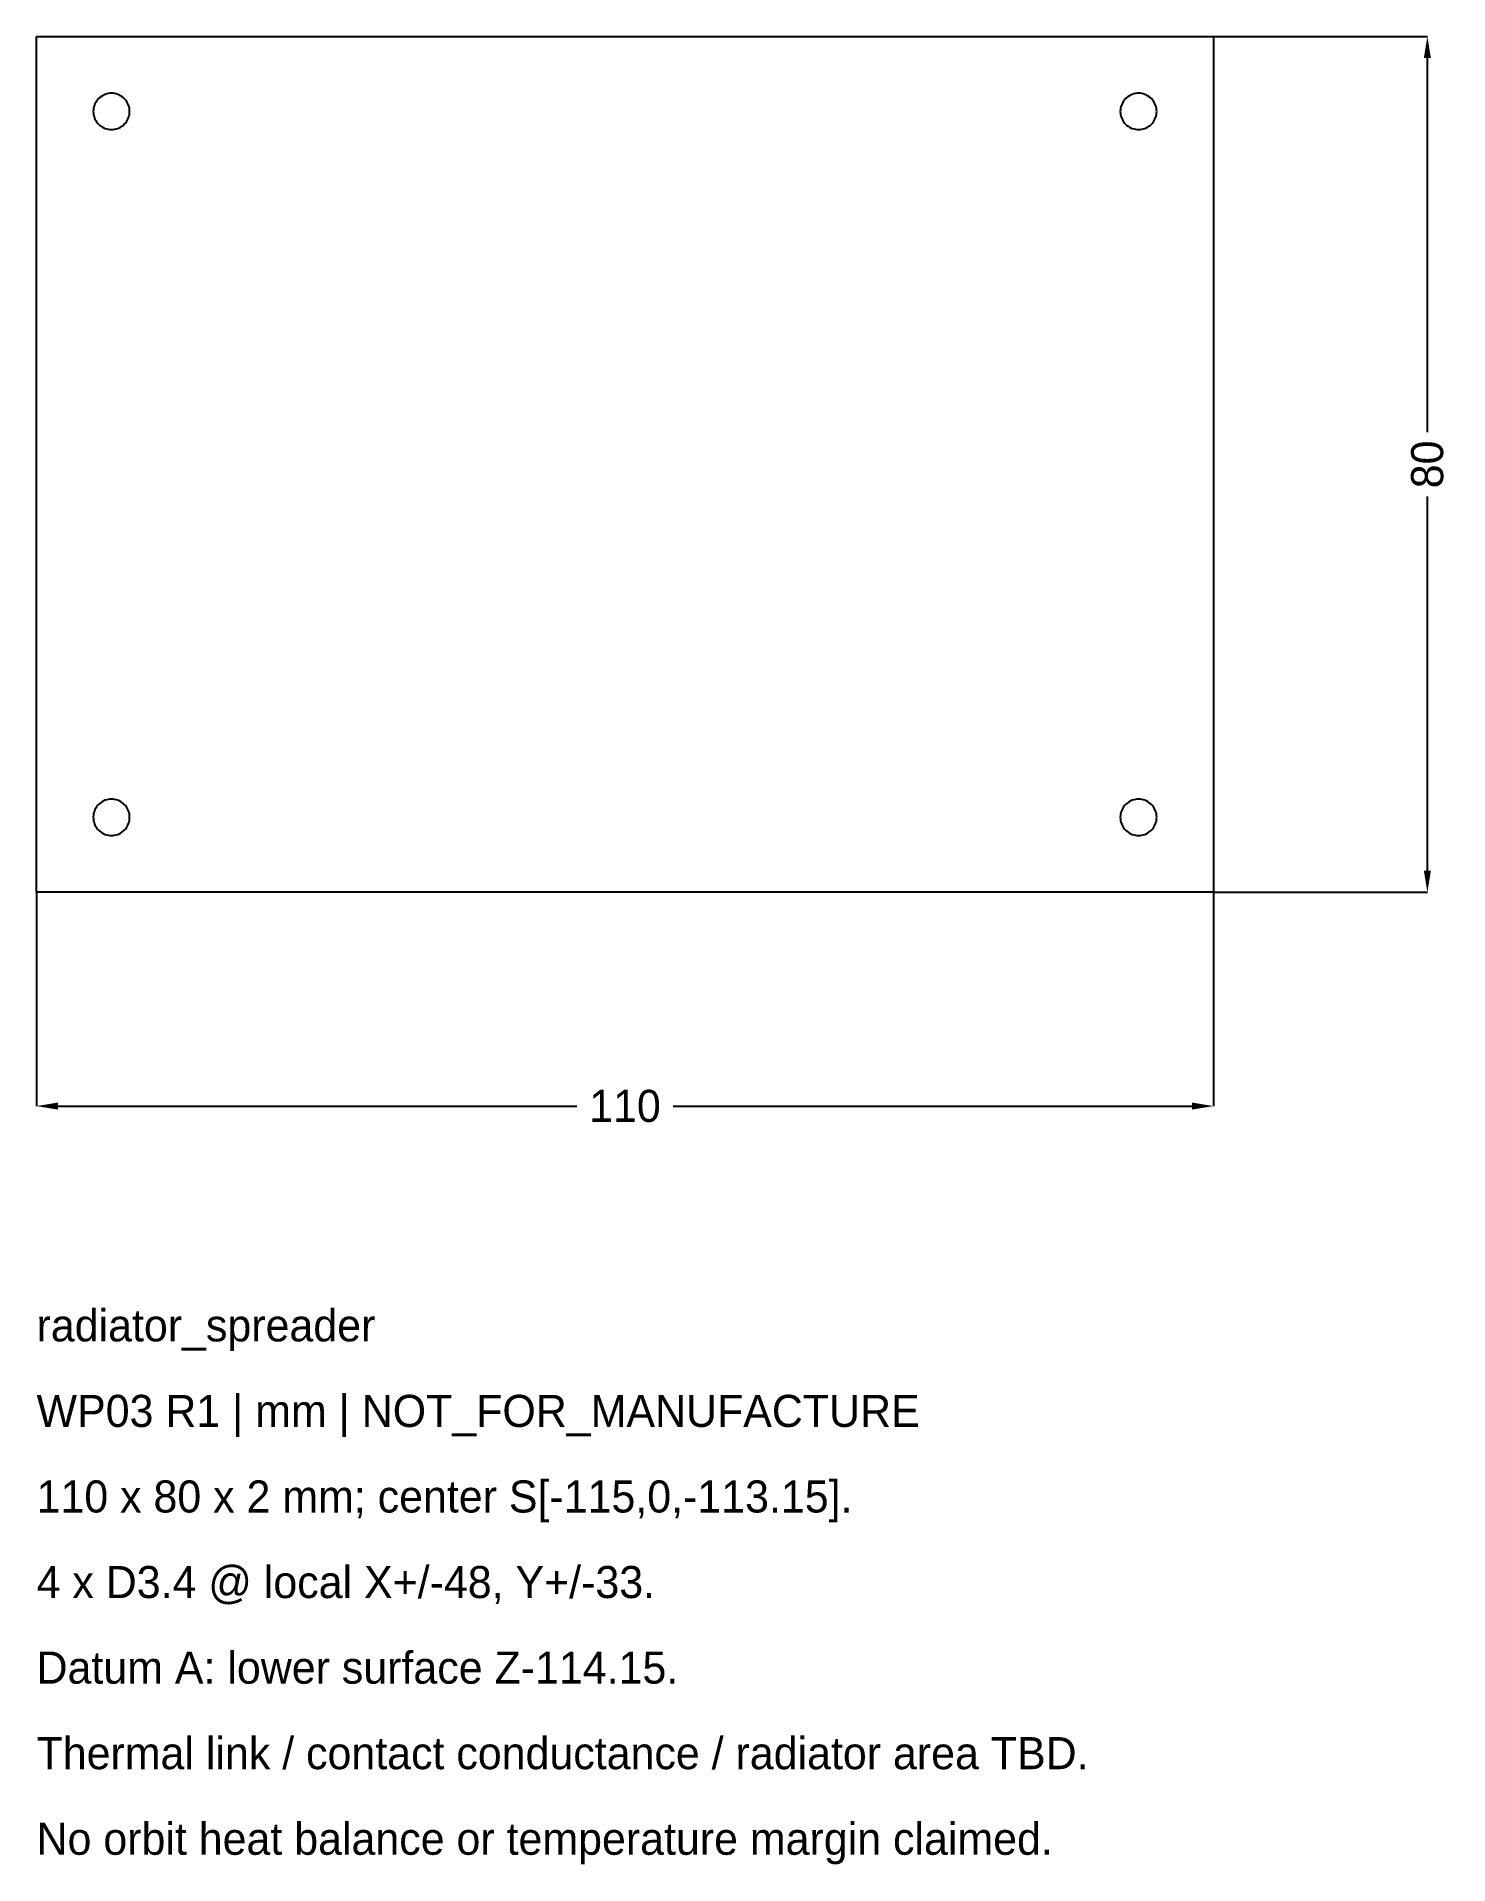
# Model space of a CAD drawing. Header units: millimetres. Extents: x 0 to 1208, y -629 to 226.
# Drawn here: x 960 to 1092, y -620.9 to -450 of the extents above; entities that cross this region are included whole.
import ezdxf

# ---------------------------------------------------------------- set-up
doc = ezdxf.new("R2010")
doc.units = ezdxf.units.MM
for name, color, linetype in [('REFERENCE_DIMENSIONS', 2, 'Continuous'), ('REFERENCE_GEOMETRY', 7, 'Continuous'), ('REFERENCE_NOTES', 3, 'Continuous')]:
    doc.layers.add(name, color=color, linetype=linetype)
doc.dimstyles.get("Standard").update_dxf_attribs({"dimtxt": 2.5, "dimasz": 2.5, "dimexe": 1.25, "dimexo": 0.625, "dimtad": 1, "dimcen": 2.5, "dimazin": 3, "dimtfac": 1, "dimtmove": 0, "dimatfit": 3})

msp = doc.modelspace()

# ---------------------------------------------------------------- texts
at = {"layer": 'REFERENCE_NOTES'}
for s, p in [('radiator_spreader', (960, -572)), ('WP03 R1 | mm | NOT_FOR_MANUFACTURE', (960, -580)), ('110 x 80 x 2 mm; center S[-115,0,-113.15].', (960, -588)), ('4 x D3.4 @ local X+/-48, Y+/-33.', (960, -596)), ('Datum A: lower surface Z-114.15.', (960, -604)), ('Thermal link / contact conductance / radiator area TBD.', (960, -612)), ('No orbit heat balance or temperature margin claimed.', (960, -620))]:
    msp.add_text(s, height=3, dxfattribs=at).set_placement(p)

# ---------------------------------------------------------------- blocks, each defined once
blk = doc.blocks.new('_CLOSEDFILLED')
at = {"color": 0, "linetype": 'BYBLOCK'}
blk.add_solid([(-1, 0.164), (0, 0), (-1, -0.164)], dxfattribs=at)
blk = doc.blocks.new('*D11')
for p, q in [((960, -530), (960, -550)), ((1070, -530), (1070, -550)), ((962, -550), (1010.5, -550)), ((1019.5, -550), (1068, -550))]:
    blk.add_line(p, q)
at = {"layer": 'Defpoints'}
for p in [(960, -530), (1070, -530), (960, -550)]:
    blk.add_point(p, dxfattribs=at)
at = {"layer": 'REFERENCE_DIMENSIONS', "xscale": 2, "yscale": 2, "rotation": 180}
blk.add_blockref('_CLOSEDFILLED', (960, -550), dxfattribs=at)
at = {"layer": 'REFERENCE_DIMENSIONS', "xscale": 2, "yscale": 2}
blk.add_blockref('_CLOSEDFILLED', (1070, -550), dxfattribs=at)
at = {"layer": 'REFERENCE_DIMENSIONS', "insert": (1015, -550), "char_height": 3, "attachment_point": 5}
blk.add_mtext('110', dxfattribs=at)
blk = doc.blocks.new('*D12')
for p, q in [((1070, -450), (1090, -450)), ((1090, -487), (1090, -452)), ((1090, -528), (1090, -493)), ((1070, -530), (1090, -530))]:
    blk.add_line(p, q)
at = {"layer": 'Defpoints'}
for p in [(1070, -450), (1070, -530), (1090, -530)]:
    blk.add_point(p, dxfattribs=at)
at = {"layer": 'REFERENCE_DIMENSIONS', "xscale": 2, "yscale": 2}
for p, rotation in [((1090, -450), 90), ((1090, -530), 270)]:
    blk.add_blockref('_CLOSEDFILLED', p, dxfattribs=dict(at, rotation=rotation))
at = {"layer": 'REFERENCE_DIMENSIONS', "insert": (1090, -490), "char_height": 3, "attachment_point": 5, "rotation": 90}
blk.add_mtext('80', dxfattribs=at)

# ---------------------------------------------------------------- dimensions: what is measured, and where the dimension line sits
at = {"layer": 'REFERENCE_DIMENSIONS'}
dim = msp.add_linear_dim(base=(1090, -530), p1=(1070, -530), p2=(1070, -450), angle=90, dimstyle='Standard', override={"dimtxt": 3, "dimasz": 2, "dimdec": 3}, dxfattribs=at)
dim.commit()
dim.dimension.update_dxf_attribs({"geometry": '*D12', "text_midpoint": (1090, -490)})
dim = msp.add_linear_dim(base=(960, -550), p1=(960, -530), p2=(1070, -530), dimstyle='Standard', override={"dimtxt": 3, "dimasz": 2, "dimdec": 3}, dxfattribs=at)
dim.commit()
dim.dimension.update_dxf_attribs({"geometry": '*D11', "text_midpoint": (1015, -550)})

# ---------------------------------------------------------------- linework, layer by layer
at = {"layer": 'REFERENCE_GEOMETRY'}
for points in [[(960, -450), (960.25, -450), (960.5, -450), (960.75, -450), (961, -450), (961.25, -450), (961.5, -450), (961.75, -450), (962, -450), (962.25, -450), (962.5, -450), (962.75, -450), (963, -450), (963.25, -450), (963.5, -450), (963.75, -450), (964, -450), (964.25, -450), (964.5, -450), (964.75, -450), (965, -450), (965.25, -450), (965.5, -450), (965.75, -450), (966, -450), (966.25, -450), (966.5, -450), (966.75, -450), (967, -450), (967.25, -450), (967.5, -450), (967.75, -450), (968, -450), (968.25, -450), (968.5, -450), (968.75, -450), (969, -450), (969.25, -450), (969.5, -450), (969.75, -450), (970, -450), (970.25, -450), (970.5, -450), (970.75, -450), (971, -450), (971.25, -450), (971.5, -450), (971.75, -450), (972, -450), (972.25, -450), (972.5, -450), (972.75, -450), (973, -450), (973.25, -450), (973.5, -450), (973.75, -450), (974, -450), (974.25, -450), (974.5, -450), (974.75, -450), (975, -450), (975.25, -450), (975.5, -450), (975.75, -450), (976, -450), (976.25, -450), (976.5, -450), (976.75, -450), (977, -450), (977.25, -450), (977.5, -450), (977.75, -450), (978, -450), (978.25, -450), (978.5, -450), (978.75, -450), (979, -450), (979.25, -450), (979.5, -450), (979.75, -450), (980, -450), (980.25, -450), (980.5, -450), (980.75, -450), (981, -450), (981.25, -450), (981.5, -450), (981.75, -450), (982, -450), (982.25, -450), (982.5, -450), (982.75, -450), (983, -450), (983.25, -450), (983.5, -450), (983.75, -450), (984, -450), (984.25, -450), (984.5, -450), (984.75, -450), (985, -450), (985.25, -450), (985.5, -450), (985.75, -450), (986, -450), (986.25, -450), (986.5, -450), (986.75, -450), (987, -450), (987.25, -450), (987.5, -450), (987.75, -450), (988, -450), (988.25, -450), (988.5, -450), (988.75, -450), (989, -450), (989.25, -450), (989.5, -450), (989.75, -450), (990, -450), (990.25, -450), (990.5, -450), (990.75, -450), (991, -450), (991.25, -450), (991.5, -450), (991.75, -450), (992, -450), (992.25, -450), (992.5, -450), (992.75, -450), (993, -450), (993.25, -450), (993.5, -450), (993.75, -450), (994, -450), (994.25, -450), (994.5, -450), (994.75, -450), (995, -450), (995.25, -450), (995.5, -450), (995.75, -450), (996, -450), (996.25, -450), (996.5, -450), (996.75, -450), (997, -450), (997.25, -450), (997.5, -450), (997.75, -450), (998, -450), (998.25, -450), (998.5, -450), (998.75, -450), (999, -450), (999.25, -450), (999.5, -450), (999.75, -450), (1000, -450), (1000.25, -450), (1000.5, -450), (1000.75, -450), (1001, -450), (1001.25, -450), (1001.5, -450), (1001.75, -450), (1002, -450), (1002.25, -450), (1002.5, -450), (1002.75, -450), (1003, -450), (1003.25, -450), (1003.5, -450), (1003.75, -450), (1004, -450), (1004.25, -450), (1004.5, -450), (1004.75, -450), (1005, -450), (1005.25, -450), (1005.5, -450), (1005.75, -450), (1006, -450), (1006.25, -450), (1006.5, -450), (1006.75, -450), (1007, -450), (1007.25, -450), (1007.5, -450), (1007.75, -450), (1008, -450), (1008.25, -450), (1008.5, -450), (1008.75, -450), (1009, -450), (1009.25, -450), (1009.5, -450), (1009.75, -450), (1010, -450), (1010.25, -450), (1010.5, -450), (1010.75, -450), (1011, -450), (1011.25, -450), (1011.5, -450), (1011.75, -450), (1012, -450), (1012.25, -450), (1012.5, -450), (1012.75, -450), (1013, -450), (1013.25, -450), (1013.5, -450), (1013.75, -450), (1014, -450), (1014.25, -450), (1014.5, -450), (1014.75, -450), (1015, -450), (1015.25, -450), (1015.5, -450), (1015.75, -450), (1016, -450), (1016.25, -450), (1016.5, -450), (1016.75, -450), (1017, -450), (1017.25, -450), (1017.5, -450), (1017.75, -450), (1018, -450), (1018.25, -450), (1018.5, -450), (1018.75, -450), (1019, -450), (1019.25, -450), (1019.5, -450), (1019.75, -450), (1020, -450), (1020.25, -450), (1020.5, -450), (1020.75, -450), (1021, -450), (1021.25, -450), (1021.5, -450), (1021.75, -450), (1022, -450), (1022.25, -450), (1022.5, -450), (1022.75, -450), (1023, -450), (1023.25, -450), (1023.5, -450), (1023.75, -450), (1024, -450), (1024.25, -450), (1024.5, -450), (1024.75, -450), (1025, -450), (1025.25, -450), (1025.5, -450), (1025.75, -450), (1026, -450), (1026.25, -450), (1026.5, -450), (1026.75, -450), (1027, -450), (1027.25, -450), (1027.5, -450), (1027.75, -450), (1028, -450), (1028.25, -450), (1028.5, -450), (1028.75, -450), (1029, -450), (1029.25, -450), (1029.5, -450), (1029.75, -450), (1030, -450), (1030.25, -450), (1030.5, -450), (1030.75, -450), (1031, -450), (1031.25, -450), (1031.5, -450), (1031.75, -450), (1032, -450), (1032.25, -450), (1032.5, -450), (1032.75, -450), (1033, -450), (1033.25, -450), (1033.5, -450), (1033.75, -450), (1034, -450), (1034.25, -450), (1034.5, -450), (1034.75, -450), (1035, -450), (1035.25, -450), (1035.5, -450), (1035.75, -450), (1036, -450), (1036.25, -450), (1036.5, -450), (1036.75, -450), (1037, -450), (1037.25, -450), (1037.5, -450), (1037.75, -450), (1038, -450), (1038.25, -450), (1038.5, -450), (1038.75, -450), (1039, -450), (1039.25, -450), (1039.5, -450), (1039.75, -450), (1040, -450), (1040.25, -450), (1040.5, -450), (1040.75, -450), (1041, -450), (1041.25, -450), (1041.5, -450), (1041.75, -450), (1042, -450), (1042.25, -450), (1042.5, -450), (1042.75, -450), (1043, -450), (1043.25, -450), (1043.5, -450), (1043.75, -450), (1044, -450), (1044.25, -450), (1044.5, -450), (1044.75, -450), (1045, -450), (1045.25, -450), (1045.5, -450), (1045.75, -450), (1046, -450), (1046.25, -450), (1046.5, -450), (1046.75, -450), (1047, -450), (1047.25, -450), (1047.5, -450), (1047.75, -450), (1048, -450), (1048.25, -450), (1048.5, -450), (1048.75, -450), (1049, -450), (1049.25, -450), (1049.5, -450), (1049.75, -450), (1050, -450), (1050.25, -450), (1050.5, -450), (1050.75, -450), (1051, -450), (1051.25, -450), (1051.5, -450), (1051.75, -450), (1052, -450), (1052.25, -450), (1052.5, -450), (1052.75, -450), (1053, -450), (1053.25, -450), (1053.5, -450), (1053.75, -450), (1054, -450), (1054.25, -450), (1054.5, -450), (1054.75, -450), (1055, -450), (1055.25, -450), (1055.5, -450), (1055.75, -450), (1056, -450), (1056.25, -450), (1056.5, -450), (1056.75, -450), (1057, -450), (1057.25, -450), (1057.5, -450), (1057.75, -450), (1058, -450), (1058.25, -450), (1058.5, -450), (1058.75, -450), (1059, -450), (1059.25, -450), (1059.5, -450), (1059.75, -450), (1060, -450), (1060.25, -450), (1060.5, -450), (1060.75, -450), (1061, -450), (1061.25, -450), (1061.5, -450), (1061.75, -450), (1062, -450), (1062.25, -450), (1062.5, -450), (1062.75, -450), (1063, -450), (1063.25, -450), (1063.5, -450), (1063.75, -450), (1064, -450), (1064.25, -450), (1064.5, -450), (1064.75, -450), (1065, -450), (1065.25, -450), (1065.5, -450), (1065.75, -450), (1066, -450), (1066.25, -450), (1066.5, -450), (1066.75, -450), (1067, -450), (1067.25, -450), (1067.5, -450), (1067.75, -450), (1068, -450), (1068.25, -450), (1068.5, -450), (1068.75, -450), (1069, -450), (1069.25, -450), (1069.5, -450), (1069.75, -450), (1070, -450), (1070, -450.25), (1070, -450.5), (1070, -450.75), (1070, -451), (1070, -451.25), (1070, -451.5), (1070, -451.75), (1070, -452), (1070, -452.25), (1070, -452.5), (1070, -452.75), (1070, -453), (1070, -453.25), (1070, -453.5), (1070, -453.75), (1070, -454), (1070, -454.25), (1070, -454.5), (1070, -454.75), (1070, -455), (1070, -455.25), (1070, -455.5), (1070, -455.75), (1070, -456), (1070, -456.25), (1070, -456.5), (1070, -456.75), (1070, -457), (1070, -457.25), (1070, -457.5), (1070, -457.75), (1070, -458), (1070, -458.25), (1070, -458.5), (1070, -458.75), (1070, -459), (1070, -459.25), (1070, -459.5), (1070, -459.75), (1070, -460), (1070, -460.25), (1070, -460.5), (1070, -460.75), (1070, -461), (1070, -461.25), (1070, -461.5), (1070, -461.75), (1070, -462), (1070, -462.25), (1070, -462.5), (1070, -462.75), (1070, -463), (1070, -463.25), (1070, -463.5), (1070, -463.75), (1070, -464), (1070, -464.25), (1070, -464.5), (1070, -464.75), (1070, -465), (1070, -465.25), (1070, -465.5), (1070, -465.75), (1070, -466), (1070, -466.25), (1070, -466.5), (1070, -466.75), (1070, -467), (1070, -467.25), (1070, -467.5), (1070, -467.75), (1070, -468), (1070, -468.25), (1070, -468.5), (1070, -468.75), (1070, -469), (1070, -469.25), (1070, -469.5), (1070, -469.75), (1070, -470), (1070, -470.25), (1070, -470.5), (1070, -470.75), (1070, -471), (1070, -471.25), (1070, -471.5), (1070, -471.75), (1070, -472), (1070, -472.25), (1070, -472.5), (1070, -472.75), (1070, -473), (1070, -473.25), (1070, -473.5), (1070, -473.75), (1070, -474), (1070, -474.25), (1070, -474.5), (1070, -474.75), (1070, -475), (1070, -475.25), (1070, -475.5), (1070, -475.75), (1070, -476), (1070, -476.25), (1070, -476.5), (1070, -476.75), (1070, -477), (1070, -477.25), (1070, -477.5), (1070, -477.75), (1070, -478), (1070, -478.25), (1070, -478.5), (1070, -478.75), (1070, -479), (1070, -479.25), (1070, -479.5), (1070, -479.75), (1070, -480), (1070, -480.25), (1070, -480.5), (1070, -480.75), (1070, -481), (1070, -481.25), (1070, -481.5), (1070, -481.75), (1070, -482), (1070, -482.25), (1070, -482.5), (1070, -482.75), (1070, -483), (1070, -483.25), (1070, -483.5), (1070, -483.75), (1070, -484), (1070, -484.25), (1070, -484.5), (1070, -484.75), (1070, -485), (1070, -485.25), (1070, -485.5), (1070, -485.75), (1070, -486), (1070, -486.25), (1070, -486.5), (1070, -486.75), (1070, -487), (1070, -487.25), (1070, -487.5), (1070, -487.75), (1070, -488), (1070, -488.25), (1070, -488.5), (1070, -488.75), (1070, -489), (1070, -489.25), (1070, -489.5), (1070, -489.75), (1070, -490), (1070, -490.25), (1070, -490.5), (1070, -490.75), (1070, -491), (1070, -491.25), (1070, -491.5), (1070, -491.75), (1070, -492), (1070, -492.25), (1070, -492.5), (1070, -492.75), (1070, -493), (1070, -493.25), (1070, -493.5), (1070, -493.75), (1070, -494), (1070, -494.25), (1070, -494.5), (1070, -494.75), (1070, -495), (1070, -495.25), (1070, -495.5), (1070, -495.75), (1070, -496), (1070, -496.25), (1070, -496.5), (1070, -496.75), (1070, -497), (1070, -497.25), (1070, -497.5), (1070, -497.75), (1070, -498), (1070, -498.25), (1070, -498.5), (1070, -498.75), (1070, -499), (1070, -499.25), (1070, -499.5), (1070, -499.75), (1070, -500), (1070, -500.25), (1070, -500.5), (1070, -500.75), (1070, -501), (1070, -501.25), (1070, -501.5), (1070, -501.75), (1070, -502), (1070, -502.25), (1070, -502.5), (1070, -502.75), (1070, -503), (1070, -503.25), (1070, -503.5), (1070, -503.75), (1070, -504), (1070, -504.25), (1070, -504.5), (1070, -504.75), (1070, -505), (1070, -505.25), (1070, -505.5), (1070, -505.75), (1070, -506), (1070, -506.25), (1070, -506.5), (1070, -506.75), (1070, -507), (1070, -507.25), (1070, -507.5), (1070, -507.75), (1070, -508), (1070, -508.25), (1070, -508.5), (1070, -508.75), (1070, -509), (1070, -509.25), (1070, -509.5), (1070, -509.75), (1070, -510), (1070, -510.25), (1070, -510.5), (1070, -510.75), (1070, -511), (1070, -511.25), (1070, -511.5), (1070, -511.75), (1070, -512), (1070, -512.25), (1070, -512.5), (1070, -512.75), (1070, -513), (1070, -513.25), (1070, -513.5), (1070, -513.75), (1070, -514), (1070, -514.25), (1070, -514.5), (1070, -514.75), (1070, -515), (1070, -515.25), (1070, -515.5), (1070, -515.75), (1070, -516), (1070, -516.25), (1070, -516.5), (1070, -516.75), (1070, -517), (1070, -517.25), (1070, -517.5), (1070, -517.75), (1070, -518), (1070, -518.25), (1070, -518.5), (1070, -518.75), (1070, -519), (1070, -519.25), (1070, -519.5), (1070, -519.75), (1070, -520), (1070, -520.25), (1070, -520.5), (1070, -520.75), (1070, -521), (1070, -521.25), (1070, -521.5), (1070, -521.75), (1070, -522), (1070, -522.25), (1070, -522.5), (1070, -522.75), (1070, -523), (1070, -523.25), (1070, -523.5), (1070, -523.75), (1070, -524), (1070, -524.25), (1070, -524.5), (1070, -524.75), (1070, -525), (1070, -525.25), (1070, -525.5), (1070, -525.75), (1070, -526), (1070, -526.25), (1070, -526.5), (1070, -526.75), (1070, -527), (1070, -527.25), (1070, -527.5), (1070, -527.75), (1070, -528), (1070, -528.25), (1070, -528.5), (1070, -528.75), (1070, -529), (1070, -529.25), (1070, -529.5), (1070, -529.75), (1070, -530), (1069.75, -530), (1069.5, -530), (1069.25, -530), (1069, -530), (1068.75, -530), (1068.5, -530), (1068.25, -530), (1068, -530), (1067.75, -530), (1067.5, -530), (1067.25, -530), (1067, -530), (1066.75, -530), (1066.5, -530), (1066.25, -530), (1066, -530), (1065.75, -530), (1065.5, -530), (1065.25, -530), (1065, -530), (1064.75, -530), (1064.5, -530), (1064.25, -530), (1064, -530), (1063.75, -530), (1063.5, -530), (1063.25, -530), (1063, -530), (1062.75, -530), (1062.5, -530), (1062.25, -530), (1062, -530), (1061.75, -530), (1061.5, -530), (1061.25, -530), (1061, -530), (1060.75, -530), (1060.5, -530), (1060.25, -530), (1060, -530), (1059.75, -530), (1059.5, -530), (1059.25, -530), (1059, -530), (1058.75, -530), (1058.5, -530), (1058.25, -530), (1058, -530), (1057.75, -530), (1057.5, -530), (1057.25, -530), (1057, -530), (1056.75, -530), (1056.5, -530), (1056.25, -530), (1056, -530), (1055.75, -530), (1055.5, -530), (1055.25, -530), (1055, -530), (1054.75, -530), (1054.5, -530), (1054.25, -530), (1054, -530), (1053.75, -530), (1053.5, -530), (1053.25, -530), (1053, -530), (1052.75, -530), (1052.5, -530), (1052.25, -530), (1052, -530), (1051.75, -530), (1051.5, -530), (1051.25, -530), (1051, -530), (1050.75, -530), (1050.5, -530), (1050.25, -530), (1050, -530), (1049.75, -530), (1049.5, -530), (1049.25, -530), (1049, -530), (1048.75, -530), (1048.5, -530), (1048.25, -530), (1048, -530), (1047.75, -530), (1047.5, -530), (1047.25, -530), (1047, -530), (1046.75, -530), (1046.5, -530), (1046.25, -530), (1046, -530), (1045.75, -530), (1045.5, -530), (1045.25, -530), (1045, -530), (1044.75, -530), (1044.5, -530), (1044.25, -530), (1044, -530), (1043.75, -530), (1043.5, -530), (1043.25, -530), (1043, -530), (1042.75, -530), (1042.5, -530), (1042.25, -530), (1042, -530), (1041.75, -530), (1041.5, -530), (1041.25, -530), (1041, -530), (1040.75, -530), (1040.5, -530), (1040.25, -530), (1040, -530), (1039.75, -530), (1039.5, -530), (1039.25, -530), (1039, -530), (1038.75, -530), (1038.5, -530), (1038.25, -530), (1038, -530), (1037.75, -530), (1037.5, -530), (1037.25, -530), (1037, -530), (1036.75, -530), (1036.5, -530), (1036.25, -530), (1036, -530), (1035.75, -530), (1035.5, -530), (1035.25, -530), (1035, -530), (1034.75, -530), (1034.5, -530), (1034.25, -530), (1034, -530), (1033.75, -530), (1033.5, -530), (1033.25, -530), (1033, -530), (1032.75, -530), (1032.5, -530), (1032.25, -530), (1032, -530), (1031.75, -530), (1031.5, -530), (1031.25, -530), (1031, -530), (1030.75, -530), (1030.5, -530), (1030.25, -530), (1030, -530), (1029.75, -530), (1029.5, -530), (1029.25, -530), (1029, -530), (1028.75, -530), (1028.5, -530), (1028.25, -530), (1028, -530), (1027.75, -530), (1027.5, -530), (1027.25, -530), (1027, -530), (1026.75, -530), (1026.5, -530), (1026.25, -530), (1026, -530), (1025.75, -530), (1025.5, -530), (1025.25, -530), (1025, -530), (1024.75, -530), (1024.5, -530), (1024.25, -530), (1024, -530), (1023.75, -530), (1023.5, -530), (1023.25, -530), (1023, -530), (1022.75, -530), (1022.5, -530), (1022.25, -530), (1022, -530), (1021.75, -530), (1021.5, -530), (1021.25, -530), (1021, -530), (1020.75, -530), (1020.5, -530), (1020.25, -530), (1020, -530), (1019.75, -530), (1019.5, -530), (1019.25, -530), (1019, -530), (1018.75, -530), (1018.5, -530), (1018.25, -530), (1018, -530), (1017.75, -530), (1017.5, -530), (1017.25, -530), (1017, -530), (1016.75, -530), (1016.5, -530), (1016.25, -530), (1016, -530), (1015.75, -530), (1015.5, -530), (1015.25, -530), (1015, -530), (1014.75, -530), (1014.5, -530), (1014.25, -530), (1014, -530), (1013.75, -530), (1013.5, -530), (1013.25, -530), (1013, -530), (1012.75, -530), (1012.5, -530), (1012.25, -530), (1012, -530), (1011.75, -530), (1011.5, -530), (1011.25, -530), (1011, -530), (1010.75, -530), (1010.5, -530), (1010.25, -530), (1010, -530), (1009.75, -530), (1009.5, -530), (1009.25, -530), (1009, -530), (1008.75, -530), (1008.5, -530), (1008.25, -530), (1008, -530), (1007.75, -530), (1007.5, -530), (1007.25, -530), (1007, -530), (1006.75, -530), (1006.5, -530), (1006.25, -530), (1006, -530), (1005.75, -530), (1005.5, -530), (1005.25, -530), (1005, -530), (1004.75, -530), (1004.5, -530), (1004.25, -530), (1004, -530), (1003.75, -530), (1003.5, -530), (1003.25, -530), (1003, -530), (1002.75, -530), (1002.5, -530), (1002.25, -530), (1002, -530), (1001.75, -530), (1001.5, -530), (1001.25, -530), (1001, -530), (1000.75, -530), (1000.5, -530), (1000.25, -530), (1000, -530), (999.75, -530), (999.5, -530), (999.25, -530), (999, -530), (998.75, -530), (998.5, -530), (998.25, -530), (998, -530), (997.75, -530), (997.5, -530), (997.25, -530), (997, -530), (996.75, -530), (996.5, -530), (996.25, -530), (996, -530), (995.75, -530), (995.5, -530), (995.25, -530), (995, -530), (994.75, -530), (994.5, -530), (994.25, -530), (994, -530), (993.75, -530), (993.5, -530), (993.25, -530), (993, -530), (992.75, -530), (992.5, -530), (992.25, -530), (992, -530), (991.75, -530), (991.5, -530), (991.25, -530), (991, -530), (990.75, -530), (990.5, -530), (990.25, -530), (990, -530), (989.75, -530), (989.5, -530), (989.25, -530), (989, -530), (988.75, -530), (988.5, -530), (988.25, -530), (988, -530), (987.75, -530), (987.5, -530), (987.25, -530), (987, -530), (986.75, -530), (986.5, -530), (986.25, -530), (986, -530), (985.75, -530), (985.5, -530), (985.25, -530), (985, -530), (984.75, -530), (984.5, -530), (984.25, -530), (984, -530), (983.75, -530), (983.5, -530), (983.25, -530), (983, -530), (982.75, -530), (982.5, -530), (982.25, -530), (982, -530), (981.75, -530), (981.5, -530), (981.25, -530), (981, -530), (980.75, -530), (980.5, -530), (980.25, -530), (980, -530), (979.75, -530), (979.5, -530), (979.25, -530), (979, -530), (978.75, -530), (978.5, -530), (978.25, -530), (978, -530), (977.75, -530), (977.5, -530), (977.25, -530), (977, -530), (976.75, -530), (976.5, -530), (976.25, -530), (976, -530), (975.75, -530), (975.5, -530), (975.25, -530), (975, -530), (974.75, -530), (974.5, -530), (974.25, -530), (974, -530), (973.75, -530), (973.5, -530), (973.25, -530), (973, -530), (972.75, -530), (972.5, -530), (972.25, -530), (972, -530), (971.75, -530), (971.5, -530), (971.25, -530), (971, -530), (970.75, -530), (970.5, -530), (970.25, -530), (970, -530), (969.75, -530), (969.5, -530), (969.25, -530), (969, -530), (968.75, -530), (968.5, -530), (968.25, -530), (968, -530), (967.75, -530), (967.5, -530), (967.25, -530), (967, -530), (966.75, -530), (966.5, -530), (966.25, -530), (966, -530), (965.75, -530), (965.5, -530), (965.25, -530), (965, -530), (964.75, -530), (964.5, -530), (964.25, -530), (964, -530), (963.75, -530), (963.5, -530), (963.25, -530), (963, -530), (962.75, -530), (962.5, -530), (962.25, -530), (962, -530), (961.75, -530), (961.5, -530), (961.25, -530), (961, -530), (960.75, -530), (960.5, -530), (960.25, -530), (960, -530), (960, -529.75), (960, -529.5), (960, -529.25), (960, -529), (960, -528.75), (960, -528.5), (960, -528.25), (960, -528), (960, -527.75), (960, -527.5), (960, -527.25), (960, -527), (960, -526.75), (960, -526.5), (960, -526.25), (960, -526), (960, -525.75), (960, -525.5), (960, -525.25), (960, -525), (960, -524.75), (960, -524.5), (960, -524.25), (960, -524), (960, -523.75), (960, -523.5), (960, -523.25), (960, -523), (960, -522.75), (960, -522.5), (960, -522.25), (960, -522), (960, -521.75), (960, -521.5), (960, -521.25), (960, -521), (960, -520.75), (960, -520.5), (960, -520.25), (960, -520), (960, -519.75), (960, -519.5), (960, -519.25), (960, -519), (960, -518.75), (960, -518.5), (960, -518.25), (960, -518), (960, -517.75), (960, -517.5), (960, -517.25), (960, -517), (960, -516.75), (960, -516.5), (960, -516.25), (960, -516), (960, -515.75), (960, -515.5), (960, -515.25), (960, -515), (960, -514.75), (960, -514.5), (960, -514.25), (960, -514), (960, -513.75), (960, -513.5), (960, -513.25), (960, -513), (960, -512.75), (960, -512.5), (960, -512.25), (960, -512), (960, -511.75), (960, -511.5), (960, -511.25), (960, -511), (960, -510.75), (960, -510.5), (960, -510.25), (960, -510), (960, -509.75), (960, -509.5), (960, -509.25), (960, -509), (960, -508.75), (960, -508.5), (960, -508.25), (960, -508), (960, -507.75), (960, -507.5), (960, -507.25), (960, -507), (960, -506.75), (960, -506.5), (960, -506.25), (960, -506), (960, -505.75), (960, -505.5), (960, -505.25), (960, -505), (960, -504.75), (960, -504.5), (960, -504.25), (960, -504), (960, -503.75), (960, -503.5), (960, -503.25), (960, -503), (960, -502.75), (960, -502.5), (960, -502.25), (960, -502), (960, -501.75), (960, -501.5), (960, -501.25), (960, -501), (960, -500.75), (960, -500.5), (960, -500.25), (960, -500), (960, -499.75), (960, -499.5), (960, -499.25), (960, -499), (960, -498.75), (960, -498.5), (960, -498.25), (960, -498), (960, -497.75), (960, -497.5), (960, -497.25), (960, -497), (960, -496.75), (960, -496.5), (960, -496.25), (960, -496), (960, -495.75), (960, -495.5), (960, -495.25), (960, -495), (960, -494.75), (960, -494.5), (960, -494.25), (960, -494), (960, -493.75), (960, -493.5), (960, -493.25), (960, -493), (960, -492.75), (960, -492.5), (960, -492.25), (960, -492), (960, -491.75), (960, -491.5), (960, -491.25), (960, -491), (960, -490.75), (960, -490.5), (960, -490.25), (960, -490), (960, -489.75), (960, -489.5), (960, -489.25), (960, -489), (960, -488.75), (960, -488.5), (960, -488.25), (960, -488), (960, -487.75), (960, -487.5), (960, -487.25), (960, -487), (960, -486.75), (960, -486.5), (960, -486.25), (960, -486), (960, -485.75), (960, -485.5), (960, -485.25), (960, -485), (960, -484.75), (960, -484.5), (960, -484.25), (960, -484), (960, -483.75), (960, -483.5), (960, -483.25), (960, -483), (960, -482.75), (960, -482.5), (960, -482.25), (960, -482), (960, -481.75), (960, -481.5), (960, -481.25), (960, -481), (960, -480.75), (960, -480.5), (960, -480.25), (960, -480), (960, -479.75), (960, -479.5), (960, -479.25), (960, -479), (960, -478.75), (960, -478.5), (960, -478.25), (960, -478), (960, -477.75), (960, -477.5), (960, -477.25), (960, -477), (960, -476.75), (960, -476.5), (960, -476.25), (960, -476), (960, -475.75), (960, -475.5), (960, -475.25), (960, -475), (960, -474.75), (960, -474.5), (960, -474.25), (960, -474), (960, -473.75), (960, -473.5), (960, -473.25), (960, -473), (960, -472.75), (960, -472.5), (960, -472.25), (960, -472), (960, -471.75), (960, -471.5), (960, -471.25), (960, -471), (960, -470.75), (960, -470.5), (960, -470.25), (960, -470), (960, -469.75), (960, -469.5), (960, -469.25), (960, -469), (960, -468.75), (960, -468.5), (960, -468.25), (960, -468), (960, -467.75), (960, -467.5), (960, -467.25), (960, -467), (960, -466.75), (960, -466.5), (960, -466.25), (960, -466), (960, -465.75), (960, -465.5), (960, -465.25), (960, -465), (960, -464.75), (960, -464.5), (960, -464.25), (960, -464), (960, -463.75), (960, -463.5), (960, -463.25), (960, -463), (960, -462.75), (960, -462.5), (960, -462.25), (960, -462), (960, -461.75), (960, -461.5), (960, -461.25), (960, -461), (960, -460.75), (960, -460.5), (960, -460.25), (960, -460), (960, -459.75), (960, -459.5), (960, -459.25), (960, -459), (960, -458.75), (960, -458.5), (960, -458.25), (960, -458), (960, -457.75), (960, -457.5), (960, -457.25), (960, -457), (960, -456.75), (960, -456.5), (960, -456.25), (960, -456), (960, -455.75), (960, -455.5), (960, -455.25), (960, -455), (960, -454.75), (960, -454.5), (960, -454.25), (960, -454), (960, -453.75), (960, -453.5), (960, -453.25), (960, -453), (960, -452.75), (960, -452.5), (960, -452.25), (960, -452), (960, -451.75), (960, -451.5), (960, -451.25), (960, -451), (960, -450.75), (960, -450.5), (960, -450.25)], [(968.7, -457), (968.6935, -456.8518), (968.6742, -456.7048), (968.6421, -456.56), (968.5975, -456.4186), (968.5407, -456.2815), (968.4722, -456.15), (968.3926, -456.0249), (968.3023, -455.9073), (968.2021, -455.7979), (968.0927, -455.6977), (967.9751, -455.6074), (967.85, -455.5278), (967.7185, -455.4593), (967.5814, -455.4025), (967.44, -455.3579), (967.2952, -455.3258), (967.1482, -455.3065), (967, -455.3), (966.8518, -455.3065), (966.7048, -455.3258), (966.56, -455.3579), (966.4186, -455.4025), (966.2815, -455.4593), (966.15, -455.5278), (966.0249, -455.6074), (965.9073, -455.6977), (965.7979, -455.7979), (965.6977, -455.9073), (965.6074, -456.0249), (965.5278, -456.15), (965.4593, -456.2815), (965.4025, -456.4186), (965.3579, -456.56), (965.3258, -456.7048), (965.3065, -456.8518), (965.3, -457), (965.3065, -457.1482), (965.3258, -457.2952), (965.3579, -457.44), (965.4025, -457.5814), (965.4593, -457.7185), (965.5278, -457.85), (965.6074, -457.9751), (965.6977, -458.0927), (965.7979, -458.2021), (965.9073, -458.3023), (966.0249, -458.3926), (966.15, -458.4722), (966.2815, -458.5407), (966.4186, -458.5975), (966.56, -458.6421), (966.7048, -458.6742), (966.8518, -458.6935), (967, -458.7), (967.1482, -458.6935), (967.2952, -458.6742), (967.44, -458.6421), (967.5814, -458.5975), (967.7185, -458.5407), (967.85, -458.4722), (967.9751, -458.3926), (968.0927, -458.3023), (968.2021, -458.2021), (968.3023, -458.0927), (968.3926, -457.9751), (968.4722, -457.85), (968.5407, -457.7185), (968.5975, -457.5814), (968.6421, -457.44), (968.6742, -457.2952), (968.6935, -457.1482)], [(1064.7, -457), (1064.6935, -456.8518), (1064.6742, -456.7048), (1064.6421, -456.56), (1064.5975, -456.4186), (1064.5407, -456.2815), (1064.4722, -456.15), (1064.3926, -456.0249), (1064.3023, -455.9073), (1064.2021, -455.7979), (1064.0927, -455.6977), (1063.9751, -455.6074), (1063.85, -455.5278), (1063.7185, -455.4593), (1063.5814, -455.4025), (1063.44, -455.3579), (1063.2952, -455.3258), (1063.1482, -455.3065), (1063, -455.3), (1062.8518, -455.3065), (1062.7048, -455.3258), (1062.56, -455.3579), (1062.4186, -455.4025), (1062.2815, -455.4593), (1062.15, -455.5278), (1062.0249, -455.6074), (1061.9073, -455.6977), (1061.7979, -455.7979), (1061.6977, -455.9073), (1061.6074, -456.0249), (1061.5278, -456.15), (1061.4593, -456.2815), (1061.4025, -456.4186), (1061.3579, -456.56), (1061.3258, -456.7048), (1061.3065, -456.8518), (1061.3, -457), (1061.3065, -457.1482), (1061.3258, -457.2952), (1061.3579, -457.44), (1061.4025, -457.5814), (1061.4593, -457.7185), (1061.5278, -457.85), (1061.6074, -457.9751), (1061.6977, -458.0927), (1061.7979, -458.2021), (1061.9073, -458.3023), (1062.0249, -458.3926), (1062.15, -458.4722), (1062.2815, -458.5407), (1062.4186, -458.5975), (1062.56, -458.6421), (1062.7048, -458.6742), (1062.8518, -458.6935), (1063, -458.7), (1063.1482, -458.6935), (1063.2952, -458.6742), (1063.44, -458.6421), (1063.5814, -458.5975), (1063.7185, -458.5407), (1063.85, -458.4722), (1063.9751, -458.3926), (1064.0927, -458.3023), (1064.2021, -458.2021), (1064.3023, -458.0927), (1064.3926, -457.9751), (1064.4722, -457.85), (1064.5407, -457.7185), (1064.5975, -457.5814), (1064.6421, -457.44), (1064.6742, -457.2952), (1064.6935, -457.1482)], [(968.7, -523), (968.6935, -522.8518), (968.6742, -522.7048), (968.6421, -522.56), (968.5975, -522.4186), (968.5407, -522.2815), (968.4722, -522.15), (968.3926, -522.0249), (968.3023, -521.9073), (968.2021, -521.7979), (968.0927, -521.6977), (967.9751, -521.6074), (967.85, -521.5278), (967.7185, -521.4593), (967.5814, -521.4025), (967.44, -521.3579), (967.2952, -521.3258), (967.1482, -521.3065), (967, -521.3), (966.8518, -521.3065), (966.7048, -521.3258), (966.56, -521.3579), (966.4186, -521.4025), (966.2815, -521.4593), (966.15, -521.5278), (966.0249, -521.6074), (965.9073, -521.6977), (965.7979, -521.7979), (965.6977, -521.9073), (965.6074, -522.0249), (965.5278, -522.15), (965.4593, -522.2815), (965.4025, -522.4186), (965.3579, -522.56), (965.3258, -522.7048), (965.3065, -522.8518), (965.3, -523), (965.3065, -523.1482), (965.3258, -523.2952), (965.3579, -523.44), (965.4025, -523.5814), (965.4593, -523.7185), (965.5278, -523.85), (965.6074, -523.9751), (965.6977, -524.0927), (965.7979, -524.2021), (965.9073, -524.3023), (966.0249, -524.3926), (966.15, -524.4722), (966.2815, -524.5407), (966.4186, -524.5975), (966.56, -524.6421), (966.7048, -524.6742), (966.8518, -524.6935), (967, -524.7), (967.1482, -524.6935), (967.2952, -524.6742), (967.44, -524.6421), (967.5814, -524.5975), (967.7185, -524.5407), (967.85, -524.4722), (967.9751, -524.3926), (968.0927, -524.3023), (968.2021, -524.2021), (968.3023, -524.0927), (968.3926, -523.9751), (968.4722, -523.85), (968.5407, -523.7185), (968.5975, -523.5814), (968.6421, -523.44), (968.6742, -523.2952), (968.6935, -523.1482)], [(1064.7, -523), (1064.6935, -522.8518), (1064.6742, -522.7048), (1064.6421, -522.56), (1064.5975, -522.4186), (1064.5407, -522.2815), (1064.4722, -522.15), (1064.3926, -522.0249), (1064.3023, -521.9073), (1064.2021, -521.7979), (1064.0927, -521.6977), (1063.9751, -521.6074), (1063.85, -521.5278), (1063.7185, -521.4593), (1063.5814, -521.4025), (1063.44, -521.3579), (1063.2952, -521.3258), (1063.1482, -521.3065), (1063, -521.3), (1062.8518, -521.3065), (1062.7048, -521.3258), (1062.56, -521.3579), (1062.4186, -521.4025), (1062.2815, -521.4593), (1062.15, -521.5278), (1062.0249, -521.6074), (1061.9073, -521.6977), (1061.7979, -521.7979), (1061.6977, -521.9073), (1061.6074, -522.0249), (1061.5278, -522.15), (1061.4593, -522.2815), (1061.4025, -522.4186), (1061.3579, -522.56), (1061.3258, -522.7048), (1061.3065, -522.8518), (1061.3, -523), (1061.3065, -523.1482), (1061.3258, -523.2952), (1061.3579, -523.44), (1061.4025, -523.5814), (1061.4593, -523.7185), (1061.5278, -523.85), (1061.6074, -523.9751), (1061.6977, -524.0927), (1061.7979, -524.2021), (1061.9073, -524.3023), (1062.0249, -524.3926), (1062.15, -524.4722), (1062.2815, -524.5407), (1062.4186, -524.5975), (1062.56, -524.6421), (1062.7048, -524.6742), (1062.8518, -524.6935), (1063, -524.7), (1063.1482, -524.6935), (1063.2952, -524.6742), (1063.44, -524.6421), (1063.5814, -524.5975), (1063.7185, -524.5407), (1063.85, -524.4722), (1063.9751, -524.3926), (1064.0927, -524.3023), (1064.2021, -524.2021), (1064.3023, -524.0927), (1064.3926, -523.9751), (1064.4722, -523.85), (1064.5407, -523.7185), (1064.5975, -523.5814), (1064.6421, -523.44), (1064.6742, -523.2952), (1064.6935, -523.1482)]]:
    msp.add_lwpolyline(points, close=True, dxfattribs=at)

msp.set_redraw_order([(e.dxf.handle, doc.entitydb.next_handle()) for e in msp.query("TEXT MTEXT ATTDEF DIMENSION ARC_DIMENSION")])  # texts and dimensions are drawn at this point

doc.saveas('drawing.dxf')
